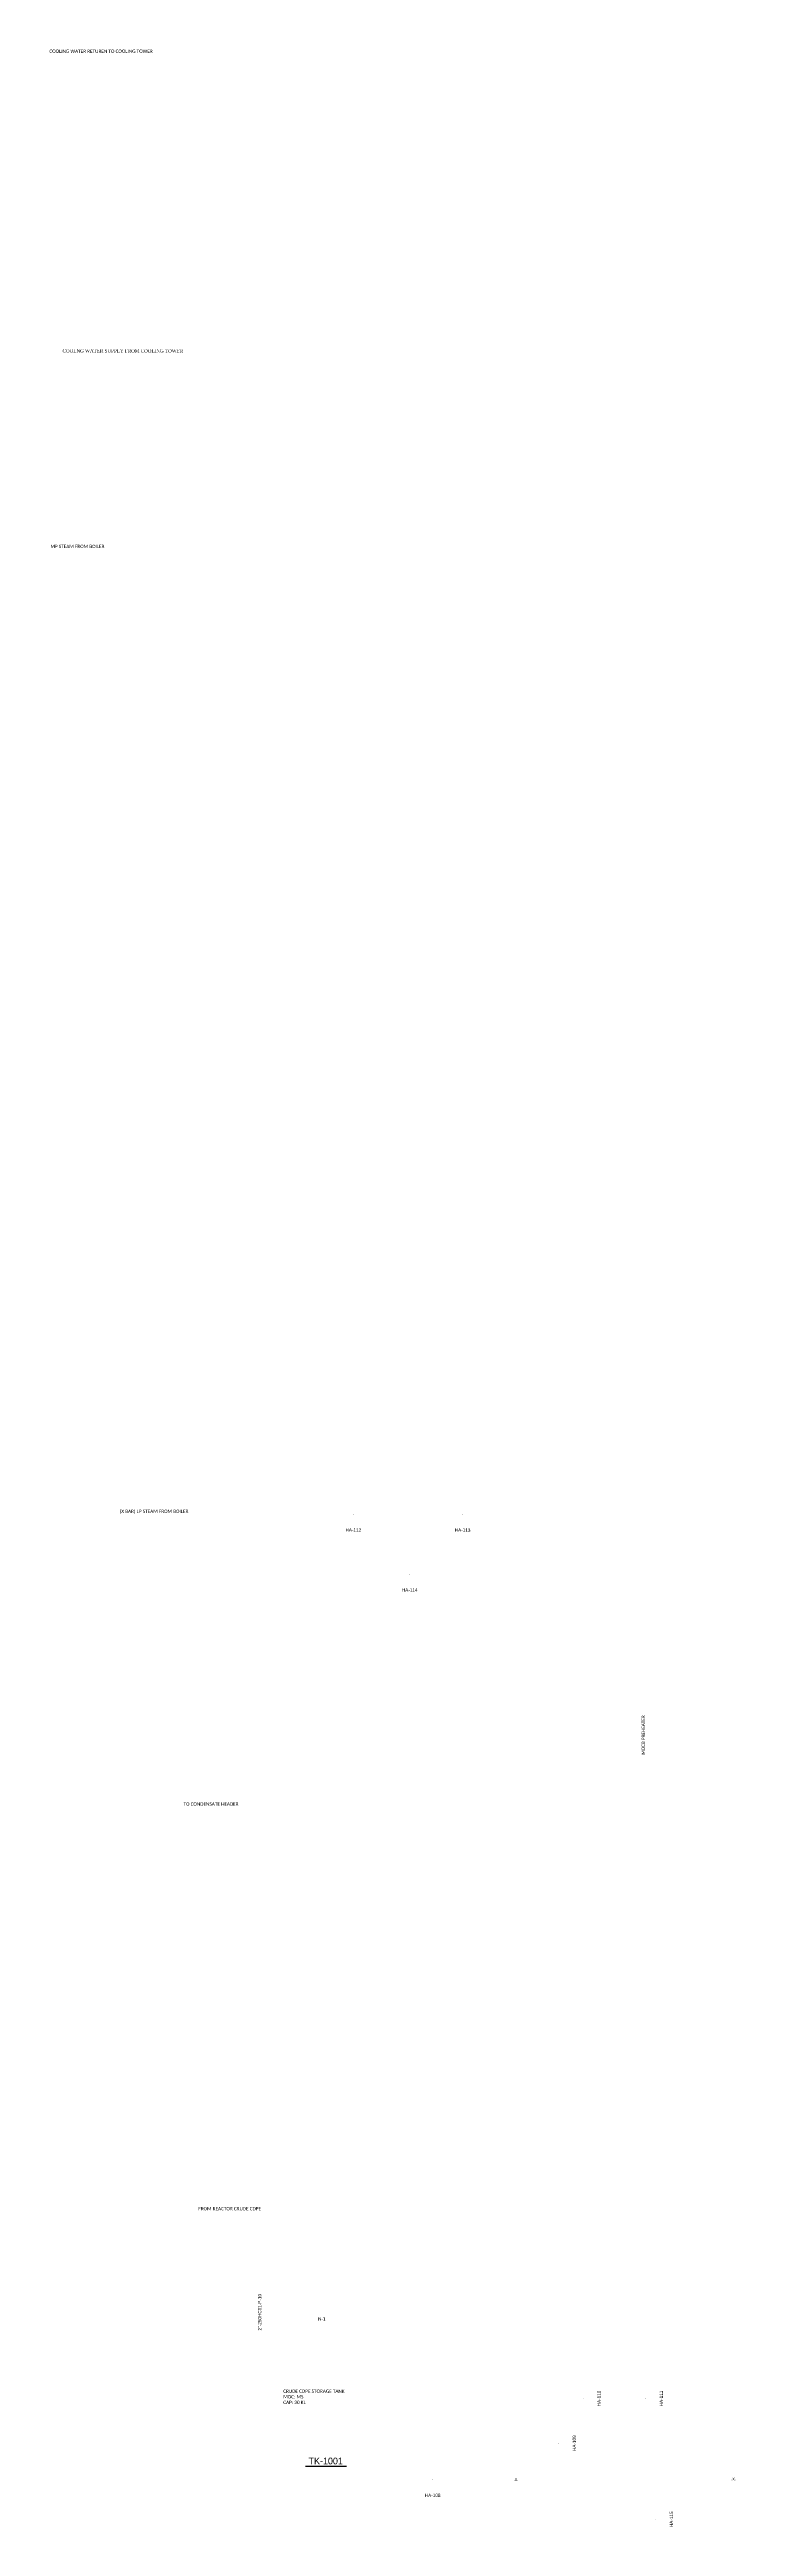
# Model space of a CAD drawing. Header units: millimetres. Extents: x -1662 to 3180, y -1452 to 1085.
# Drawn here: x -1662 to -1150, y -835 to 1013 of the extents above; entities that cross this region are included whole.
import ezdxf
from ezdxf.enums import TextEntityAlignment as Align

# ---------------------------------------------------------------- set-up
doc = ezdxf.new("R2010")
doc.units = ezdxf.units.MM
doc.layers.add('Text', color=7, linetype='Continuous')

# ---------------------------------------------------------------- blocks, each defined once
blk = doc.blocks.new('Valve Label_block')
at = {"color": 0, "linetype": 'ByBlock', "lineweight": -2}
blk.add_attdef('#(TargetObject.Size)', text='', height=0.1, dxfattribs=at).set_placement((0, 0.1875), align=Align.BOTTOM_CENTER)
blk.add_attdef('#(TargetObject.Tag)', text='', height=0.1, dxfattribs=at).set_placement((0, -0.1875), align=Align.TOP_CENTER)
blk = doc.blocks.new('AdjacentPipeReducerStyle_block')
at = {"color": 0, "linetype": 'ByBlock', "lineweight": -2}
blk.add_attdef('#(PipeLines.Size)x#(PipeLines.Size)', text='', height=0.1, dxfattribs=at).set_placement((0, 0), align=Align.MIDDLE_CENTER)
blk = doc.blocks.new('Tag_block')
at = {"color": 0, "linetype": 'ByBlock', "lineweight": -2}
blk.add_attdef('#(TargetObject.Tag)', text='', height=0.1, dxfattribs=at).set_placement((0, 0), align=Align.MIDDLE_CENTER)
blk = doc.blocks.new('Pipeline Tag_block')
at = {"color": 0, "linetype": 'ByBlock', "lineweight": -2}
blk.add_attdef('#(TargetObject.Tag)', text='', height=0.1, dxfattribs=at).set_placement((0, 0), align=Align.MIDDLE_CENTER)
blk = doc.blocks.new('*U106')
at = {"color": 0, "linetype": 'ByBlock', "lineweight": -3}
blk.add_line((-0.601, -0.152), (0.617, -0.152), dxfattribs=at)
at = {"color": 0, "linetype": 'ByBlock', "lineweight": -2}
blk.add_attdef('#(Equipment.Tag)', text='', height=0.2, dxfattribs=at).set_placement((0, 0), align=Align.MIDDLE)

msp = doc.modelspace()

# ---------------------------------------------------------------- block references
at = {"xscale": 25, "yscale": 25, "zscale": 25}
for name, p, values in [('Tag_block', (-1458.4, -680.1), {'#(TargetObject.Tag)': 'N-1'}), ('AdjacentPipeReducerStyle_block', (-1313.5, -799.8), {'#(PipeLines.Size)x#(PipeLines.Size)': '.x.'}), ('AdjacentPipeReducerStyle_block', (-1151, -799.3), {'#(PipeLines.Size)x#(PipeLines.Size)': '.x.'})]:
    msp.add_blockref(name, p, dxfattribs=at).add_auto_attribs(values)
at = {"layer": 'Text', "xscale": 25, "yscale": 25, "zscale": 25}
for name, p, values in [('Valve Label_block', (-1434.9, -85.6), {'#(TargetObject.Size)': '.', '#(TargetObject.Tag)': 'HA-112'}), ('Valve Label_block', (-1353.3, -85.6), {'#(TargetObject.Size)': '.', '#(TargetObject.Tag)': 'HA-113'}), ('Valve Label_block', (-1392.8, -130.3), {'#(TargetObject.Size)': '.', '#(TargetObject.Tag)': 'HA-114'}), ('*U106', (-1455.5, -786.1), {'#(Equipment.Tag)': 'TK-1001'}), ('Valve Label_block', (-1375.7, -805.8), {'#(TargetObject.Size)': '.', '#(TargetObject.Tag)': 'HA-108'})]:
    msp.add_blockref(name, p, dxfattribs=at).add_auto_attribs(values)
at = {"layer": 'Text', "xscale": 25, "yscale": 25, "zscale": 25, "rotation": 90}
for name, p, values in [('Pipeline Tag_block', (-1504.8, -675.1), {'#(TargetObject.Tag)': '2"-250HC01-P-10'}), ('Valve Label_block', (-1257.4, -739.5), {'#(TargetObject.Size)': '.', '#(TargetObject.Tag)': 'HA-110'}), ('Valve Label_block', (-1211, -739.5), {'#(TargetObject.Size)': '.', '#(TargetObject.Tag)': 'HA-111'}), ('Valve Label_block', (-1275.9, -772.8), {'#(TargetObject.Size)': '.', '#(TargetObject.Tag)': 'HA-109'}), ('Valve Label_block', (-1203.4, -829.6), {'#(TargetObject.Size)': '.', '#(TargetObject.Tag)': 'HA-115'})]:
    msp.add_blockref(name, p, dxfattribs=at).add_auto_attribs(values)

# ---------------------------------------------------------------- texts
at = {"char_height": 2.5, "attachment_point": 1}
for s, width, heights, insert in [('{\\fCalibri|b0|i0|c0|p34;COOLING WATER RETUREN TO COOLING TOWER}', 162.409, [0], (-1661.8, 1013.1)), ('{\\fTimes New Roman|b0|i0|c0|p18;COOLNG WATER SUPPLY FROM COOLING TOWER}', 231.007, [12.4], (-1652, 789.5)), ('{\\fCalibri|b0|i0|c0|p34;MP STEAM FROM BOILER}', 215.39, [0], (-1661, 643.6)), ('{\\fCalibri|b0|i0|c0|p34;(X BAR) LP STEAM FROM BOILER}', 117.86, [0], (-1609.3, -76.3)), ('{\\fCalibri|b0|i0|c0|p34;TO CONDENSATE HEADER}', 172.5, [0], (-1561.7, -294.7)), ('{\\fCalibri|b0|i0|c0|p34;FROM REACTOR CRUDE CDPE }', 231.652, [0], (-1550.6, -596.6)), ('{\\fCalibri|b0|i0|c0|p34;CRUDE CDPE STORAGE TANK\\PMOC: MS\\PCAP: 30 KL}', 133.861, [0], (-1487.2, -732.8))]:
    msp.add_mtext_dynamic_manual_height_columns(s, width=width, gutter_width=12.5, heights=heights, dxfattribs=dict(at, insert=insert))
at = {"insert": (-1219.7, -259.1), "char_height": 2.5, "attachment_point": 1, "rotation": 90}
msp.add_mtext_dynamic_manual_height_columns('{\\fCalibri|b0|i0|c0|p34;MDCB PREHEATER}', width=30.618, gutter_width=12.5, heights=[0], dxfattribs=at)

doc.saveas('drawing.dxf')
